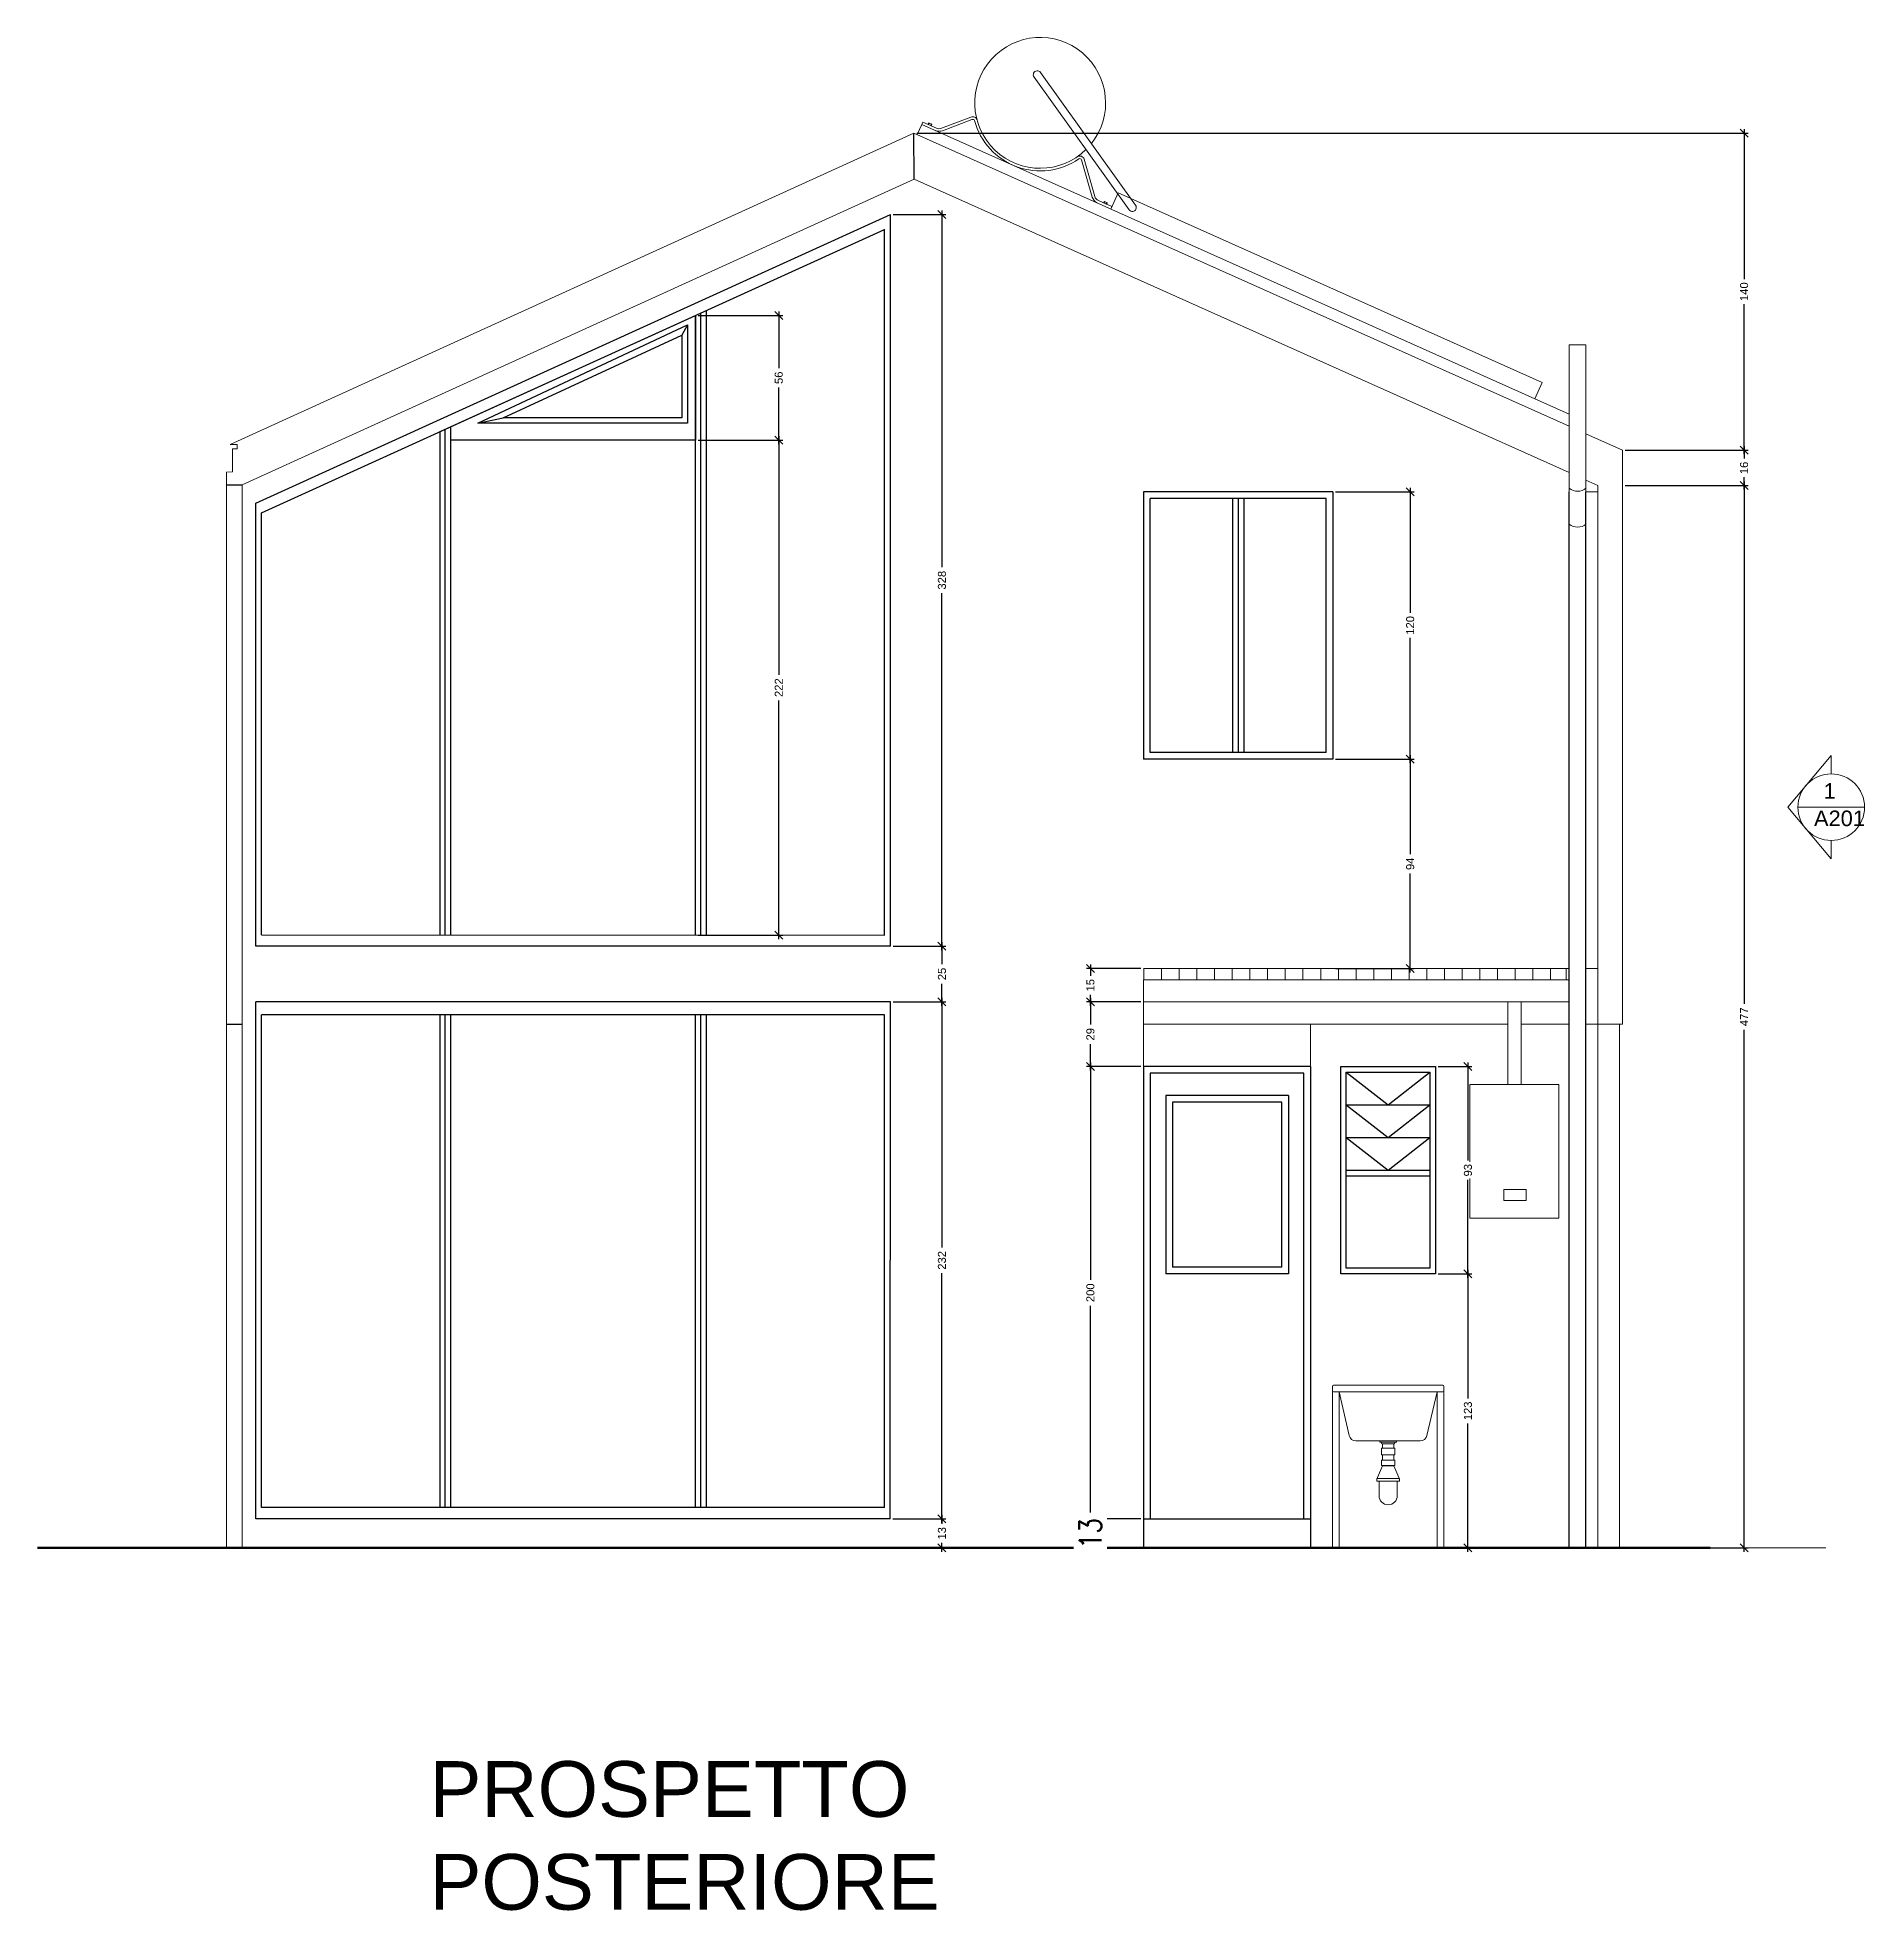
# Model space of a CAD drawing. Header units: centimetres. Extents: x -1332 to 7887, y -608 to 4152.
# Drawn here: x 5785 to 6605, y 1670 to 2511 of the extents above; entities that cross this region are included whole.
import ezdxf

# ---------------------------------------------------------------- set-up
doc = ezdxf.new("R2010")
doc.units = ezdxf.units.CM
doc.header["$MEASUREMENT"] = 0
doc.linetypes.add('AUSGEZOGEN', pattern=[0])
doc.layers.get('DEFPOINTS').update_dxf_attribs({"color": 210})
doc.layers.add('ARREDI', color=252, linetype='Continuous', lineweight=18)
doc.layers.add('NUMERAZIONE', color=30, linetype='Continuous', lineweight=5)
doc.layers.add('INFISSI', color=130, linetype='Continuous')
doc.layers.add('STRUTTURA', color=7, linetype='Continuous')
doc.styles.add('ARIAL', font='Arial.ttf')
doc.styles.add('E-ROMANS', font='romans.shx', dxfattribs={"width": 0.8})
doc.styles.get("Standard").update_dxf_attribs({"font": 'Arial.ttf'})
doc.dimstyles.new('Copia di 1', dxfattribs={"dimscale": 0.001, "dimtxt": 10000, "dimasz": 4000, "dimexe": 100, "dimexo": 10000, "dimgap": 0.1, "dimtad": 0, "dimtoh": 1, "dimdec": 0, "dimzin": 0, "dimdsep": 46, "dimtxsty": 'E-ROMANS', "dimblk": 'OBLIQUE', "dimcen": 1.2, "dimclrd": 256, "dimclre": 256, "dimclrt": 256, "dimadec": 0, "dimazin": 0, "dimtfac": 1, "dimtdec": 0, "dimtmove": 1, "dimatfit": 3, "dimldrblk": 'OPEN90', "dimfxl": 1, "dimtfill": 1, "dimtolj": 1, "dimtzin": 0, "dimlwd": 0, "dimarcsym": 0})
doc.dimstyles.new('TICK_36', dxfattribs={"dimtxt": 3.6, "dimasz": 3.6, "dimexe": 1.8, "dimexo": 1.2, "dimgap": 1.8, "dimtad": 0, "dimdec": 0, "dimzin": 0, "dimdsep": 46, "dimtxsty": 'ARIAL', "dimblk": 'OBLIQUE', "dimcen": 1.8, "dimdle": 1.8, "dimclrd": 256, "dimclrt": 256, "dimadec": 0, "dimazin": 0, "dimtfac": 1, "dimtdec": 0, "dimtmove": 1, "dimatfit": 3, "dimldrblk": 'OPEN90', "dimfxl": 1, "dimtfill": 1, "dimtolj": 1, "dimtzin": 0, "dimarcsym": 0})

msp = doc.modelspace()

# ---------------------------------------------------------------- texts
at = {"layer": 'NUMERAZIONE', "lineweight": 0, "char_height": 7}
for s, insert, attachment_point in [(' 1', (6584.2, 2176.42), 1), ('\\pt7,14;A201\\P', (6605.44, 2164.11), 3)]:
    msp.add_mtext_dynamic_manual_height_columns(s, width=18.8196, gutter_width=12.5, heights=[0], dxfattribs=dict(at, insert=insert, attachment_point=attachment_point))
at = {"layer": 'STRUTTURA', "ltscale": 0.1, "insert": (5961.29, 1737.51), "char_height": 25, "attachment_point": 1}
msp.add_mtext_dynamic_manual_height_columns('PROSPETTO POSTERIORE', width=23.9932, gutter_width=12.5, heights=[0], dxfattribs=at)

# ---------------------------------------------------------------- blocks, each defined once
blk = doc.blocks.new('_Oblique')
at = {"color": 0, "linetype": 'ByBlock', "lineweight": -2}
blk.add_line((-0.5, -0.5), (0.5, 0.5), dxfattribs=at)
blk = doc.blocks.new('*D400')
at = {"layer": 'ARREDI', "color": 0, "lineweight": -2, "transparency": 16777216}
for p, q in [((6169.24, 1846.29), (6193.07, 1846.29)), ((6169.24, 1833.21), (6193.07, 1833.21))]:
    blk.add_line(p, q, dxfattribs=at)
at = {"layer": 'ARREDI', "lineweight": -2, "transparency": 16777216}
for p, q in [((6191.27, 1848.09), (6191.27, 1843.96)), ((6191.27, 1831.41), (6191.27, 1835.54))]:
    blk.add_line(p, q, dxfattribs=at)
at = {"layer": 'DEFPOINTS', "color": 0, "transparency": 16777216}
for p in [(6168.04, 1846.29), (6168.04, 1833.21)]:
    blk.add_point(p, dxfattribs=at)
at = {"layer": 'ARREDI', "lineweight": -2, "transparency": 16777216, "xscale": 3.6, "yscale": 3.6, "zscale": 3.6}
for p, rotation in [((6191.27, 1846.29), 90), ((6191.27, 1833.21), 270)]:
    blk.add_blockref('_Oblique', p, dxfattribs=dict(at, rotation=rotation))
at = {"layer": 'ARREDI', "transparency": 16777216, "insert": (6191.27, 1839.75), "char_height": 3.6, "attachment_point": 5, "rotation": 90, "style": 'ARIAL', "bg_fill": 3, "box_fill_scale": 1.25, "bg_fill_color": 256, "bg_fill_true_color": 13158600, "bg_fill_transparency": 0}
blk.add_mtext('\\A1;13', dxfattribs=at)
at = {"layer": 'DEFPOINTS', "color": 0, "transparency": 16777216}
blk.add_point((6191.27, 1833.21), dxfattribs=at)
blk = doc.blocks.new('_Open90')
at = {"color": 0, "linetype": 'ByBlock', "lineweight": -2}
for p, q in [((0, 0), (-1, 0)), ((-0.5, 0.5), (0, 0)), ((0, 0), (-0.5, -0.5))]:
    blk.add_line(p, q, dxfattribs=at)
blk = doc.blocks.new('*D401')
at = {"layer": 'ARREDI', "color": 0, "lineweight": -2, "transparency": 16777216}
for p, q in [((6169.31, 2078.31), (6193.07, 2078.31)), ((6169.24, 1846.21), (6193.07, 1846.21))]:
    blk.add_line(p, q, dxfattribs=at)
at = {"layer": 'ARREDI', "lineweight": -2, "transparency": 16777216}
for p, q in [((6191.27, 2080.11), (6191.27, 1968.05)), ((6191.27, 1844.41), (6191.27, 1956.47))]:
    blk.add_line(p, q, dxfattribs=at)
at = {"layer": 'DEFPOINTS', "color": 0, "transparency": 16777216}
for p in [(6168.11, 2078.31), (6191.27, 2078.31), (6168.04, 1846.21)]:
    blk.add_point(p, dxfattribs=at)
at = {"layer": 'ARREDI', "lineweight": -2, "transparency": 16777216, "xscale": 3.6, "yscale": 3.6, "zscale": 3.6}
for p, rotation in [((6191.27, 2078.31), 90), ((6191.27, 1846.21), 270)]:
    blk.add_blockref('_Oblique', p, dxfattribs=dict(at, rotation=rotation))
at = {"layer": 'ARREDI', "transparency": 16777216, "insert": (6191.27, 1962.26), "char_height": 3.6, "attachment_point": 5, "rotation": 90, "style": 'ARIAL', "bg_fill": 3, "box_fill_scale": 1.25, "bg_fill_color": 256, "bg_fill_true_color": 13158600, "bg_fill_transparency": 0}
blk.add_mtext('\\A1;232', dxfattribs=at)
blk = doc.blocks.new('*D402')
at = {"layer": 'ARREDI', "color": 0, "lineweight": -2, "transparency": 16777216}
for p, q in [((6169.32, 2103.29), (6193.07, 2103.29)), ((6169.31, 2078.29), (6193.07, 2078.29))]:
    blk.add_line(p, q, dxfattribs=at)
at = {"layer": 'ARREDI', "lineweight": -2, "transparency": 16777216}
for p, q in [((6191.27, 2105.09), (6191.27, 2095.21)), ((6191.27, 2076.49), (6191.27, 2086.37))]:
    blk.add_line(p, q, dxfattribs=at)
at = {"layer": 'DEFPOINTS', "color": 0, "transparency": 16777216}
for p in [(6168.12, 2103.29), (6191.27, 2103.29), (6168.11, 2078.29)]:
    blk.add_point(p, dxfattribs=at)
at = {"layer": 'ARREDI', "lineweight": -2, "transparency": 16777216, "xscale": 3.6, "yscale": 3.6, "zscale": 3.6}
for p, rotation in [((6191.27, 2103.29), 90), ((6191.27, 2078.29), 270)]:
    blk.add_blockref('_Oblique', p, dxfattribs=dict(at, rotation=rotation))
at = {"layer": 'ARREDI', "transparency": 16777216, "insert": (6191.27, 2090.79), "char_height": 3.6, "attachment_point": 5, "rotation": 90, "style": 'ARIAL', "bg_fill": 3, "box_fill_scale": 1.25, "bg_fill_color": 256, "bg_fill_true_color": 13158600, "bg_fill_transparency": 0}
blk.add_mtext('\\A1;25', dxfattribs=at)
blk = doc.blocks.new('*D403')
at = {"layer": 'ARREDI', "color": 0, "lineweight": -2, "transparency": 16777216}
for p, q in [((6169.41, 2431.66), (6193.07, 2431.66)), ((6169.32, 2103.29), (6193.07, 2103.29))]:
    blk.add_line(p, q, dxfattribs=at)
at = {"layer": 'ARREDI', "lineweight": -2, "transparency": 16777216}
for p, q in [((6191.27, 2433.46), (6191.27, 2273.26)), ((6191.27, 2101.49), (6191.27, 2261.7))]:
    blk.add_line(p, q, dxfattribs=at)
at = {"layer": 'DEFPOINTS', "color": 0, "transparency": 16777216}
for p in [(6168.21, 2431.66), (6191.27, 2431.66), (6168.12, 2103.29)]:
    blk.add_point(p, dxfattribs=at)
at = {"layer": 'ARREDI', "lineweight": -2, "transparency": 16777216, "xscale": 3.6, "yscale": 3.6, "zscale": 3.6}
for p, rotation in [((6191.27, 2431.66), 90), ((6191.27, 2103.29), 270)]:
    blk.add_blockref('_Oblique', p, dxfattribs=dict(at, rotation=rotation))
at = {"layer": 'ARREDI', "transparency": 16777216, "insert": (6191.27, 2267.48), "char_height": 3.6, "attachment_point": 5, "rotation": 90, "style": 'ARIAL', "bg_fill": 3, "box_fill_scale": 1.25, "bg_fill_color": 256, "bg_fill_true_color": 13158600, "bg_fill_transparency": 0}
blk.add_mtext('\\A1;328', dxfattribs=at)
blk = doc.blocks.new('*D404')
at = {"layer": 'ARREDI', "color": 0, "lineweight": -2, "transparency": 16777216}
for p, q in [((6081.88, 2330.31), (6119.83, 2330.31)), ((6081.82, 2108.23), (6119.83, 2108.23))]:
    blk.add_line(p, q, dxfattribs=at)
at = {"layer": 'ARREDI', "lineweight": -2, "transparency": 16777216}
for p, q in [((6118.03, 2332.11), (6118.03, 2225.06)), ((6118.03, 2106.43), (6118.03, 2213.48))]:
    blk.add_line(p, q, dxfattribs=at)
at = {"layer": 'DEFPOINTS', "color": 0, "transparency": 16777216}
for p in [(6080.68, 2330.31), (6080.62, 2108.23), (6118.03, 2108.23)]:
    blk.add_point(p, dxfattribs=at)
at = {"layer": 'ARREDI', "lineweight": -2, "transparency": 16777216, "xscale": 3.6, "yscale": 3.6, "zscale": 3.6}
for p, rotation in [((6118.03, 2330.31), 90), ((6118.03, 2108.23), 270)]:
    blk.add_blockref('_Oblique', p, dxfattribs=dict(at, rotation=rotation))
at = {"layer": 'ARREDI', "transparency": 16777216, "insert": (6118.03, 2219.27), "char_height": 3.6, "attachment_point": 5, "rotation": 90, "style": 'ARIAL', "bg_fill": 3, "box_fill_scale": 1.25, "bg_fill_color": 256, "bg_fill_true_color": 13158600, "bg_fill_transparency": 0}
blk.add_mtext('\\A1;222', dxfattribs=at)
blk = doc.blocks.new('*D405')
at = {"layer": 'ARREDI', "lineweight": -2, "transparency": 16777216}
for p, q in [((6118.03, 2388.13), (6118.03, 2362.7)), ((6118.03, 2328.51), (6118.03, 2353.95))]:
    blk.add_line(p, q, dxfattribs=at)
at = {"layer": 'ARREDI', "color": 0, "lineweight": -2, "transparency": 16777216}
for p, q in [((6081.88, 2386.33), (6119.83, 2386.33)), ((6081.88, 2330.31), (6119.83, 2330.31))]:
    blk.add_line(p, q, dxfattribs=at)
at = {"layer": 'DEFPOINTS', "color": 0, "transparency": 16777216}
for p in [(6080.68, 2386.33), (6118.03, 2386.33), (6080.68, 2330.31)]:
    blk.add_point(p, dxfattribs=at)
at = {"layer": 'ARREDI', "lineweight": -2, "transparency": 16777216, "xscale": 3.6, "yscale": 3.6, "zscale": 3.6}
for p, rotation in [((6118.03, 2386.33), 90), ((6118.03, 2330.31), 270)]:
    blk.add_blockref('_Oblique', p, dxfattribs=dict(at, rotation=rotation))
at = {"layer": 'ARREDI', "transparency": 16777216, "insert": (6118.03, 2358.32), "char_height": 3.6, "attachment_point": 5, "rotation": 90, "style": 'ARIAL', "bg_fill": 3, "box_fill_scale": 1.25, "bg_fill_color": 256, "bg_fill_true_color": 13158600, "bg_fill_transparency": 0}
blk.add_mtext('\\A1;56', dxfattribs=at)
blk = doc.blocks.new('*D406')
at = {"layer": 'ARREDI', "color": 0, "lineweight": -2, "transparency": 16777216}
for p, q in [((6413.92, 1956.21), (6429.11, 1956.21)), ((6414.67, 1833.21), (6429.11, 1833.21))]:
    blk.add_line(p, q, dxfattribs=at)
at = {"layer": 'ARREDI', "lineweight": -2, "transparency": 16777216}
for p, q in [((6427.31, 1958.01), (6427.31, 1900.31)), ((6427.31, 1831.41), (6427.31, 1889.1))]:
    blk.add_line(p, q, dxfattribs=at)
at = {"layer": 'DEFPOINTS', "color": 0, "transparency": 16777216}
for p in [(6412.72, 1956.21), (6413.47, 1833.21), (6427.31, 1833.21)]:
    blk.add_point(p, dxfattribs=at)
at = {"layer": 'ARREDI', "lineweight": -2, "transparency": 16777216, "xscale": 3.6, "yscale": 3.6, "zscale": 3.6}
for p, rotation in [((6427.31, 1956.21), 90), ((6427.31, 1833.21), 270)]:
    blk.add_blockref('_Oblique', p, dxfattribs=dict(at, rotation=rotation))
at = {"layer": 'ARREDI', "transparency": 16777216, "insert": (6427.31, 1894.71), "char_height": 3.6, "attachment_point": 5, "rotation": 90, "style": 'ARIAL', "bg_fill": 3, "box_fill_scale": 1.25, "bg_fill_color": 256, "bg_fill_true_color": 13158600, "bg_fill_transparency": 0}
blk.add_mtext('\\A1;123', dxfattribs=at)
blk = doc.blocks.new('*D407')
at = {"layer": 'ARREDI', "lineweight": -2, "transparency": 16777216}
for p, q in [((6427.31, 2051.01), (6427.31, 2007.09)), ((6427.31, 1954.41), (6427.31, 1998.33))]:
    blk.add_line(p, q, dxfattribs=at)
at = {"layer": 'ARREDI', "color": 0, "lineweight": -2, "transparency": 16777216}
for p, q in [((6413.92, 2049.21), (6429.11, 2049.21)), ((6413.92, 1956.21), (6429.11, 1956.21))]:
    blk.add_line(p, q, dxfattribs=at)
at = {"layer": 'DEFPOINTS', "color": 0, "transparency": 16777216}
for p in [(6412.72, 2049.21), (6427.31, 2049.21), (6412.72, 1956.21)]:
    blk.add_point(p, dxfattribs=at)
at = {"layer": 'ARREDI', "lineweight": -2, "transparency": 16777216, "xscale": 3.6, "yscale": 3.6, "zscale": 3.6}
for p, rotation in [((6427.31, 2049.21), 90), ((6427.31, 1956.21), 270)]:
    blk.add_blockref('_Oblique', p, dxfattribs=dict(at, rotation=rotation))
at = {"layer": 'ARREDI', "transparency": 16777216, "insert": (6427.31, 2002.71), "char_height": 3.6, "attachment_point": 5, "rotation": 90, "style": 'ARIAL', "bg_fill": 3, "box_fill_scale": 1.25, "bg_fill_color": 256, "bg_fill_true_color": 13158600, "bg_fill_transparency": 0}
blk.add_mtext('\\A1;93', dxfattribs=at)
blk = doc.blocks.new('*D408')
at = {"layer": 'ARREDI', "lineweight": -2, "transparency": 16777216}
for p, q in [((6257.89, 2051.01), (6257.89, 1953.51)), ((6257.89, 1844.41), (6257.89, 1941.91))]:
    blk.add_line(p, q, dxfattribs=at)
at = {"layer": 'ARREDI', "color": 0, "lineweight": -2, "transparency": 16777216}
for p, q in [((6280.52, 2049.21), (6256.09, 2049.21)), ((6280.52, 1846.21), (6256.09, 1846.21))]:
    blk.add_line(p, q, dxfattribs=at)
at = {"layer": 'DEFPOINTS', "color": 0, "transparency": 16777216}
for p in [(6281.72, 2049.21), (6257.89, 1846.21), (6281.72, 1846.21)]:
    blk.add_point(p, dxfattribs=at)
at = {"layer": 'ARREDI', "lineweight": -2, "transparency": 16777216, "xscale": 3.6, "yscale": 3.6, "zscale": 3.6}
for p, rotation in [((6257.89, 2049.21), 90), ((6257.89, 1846.21), 270)]:
    blk.add_blockref('_Oblique', p, dxfattribs=dict(at, rotation=rotation))
at = {"layer": 'ARREDI', "transparency": 16777216, "insert": (6257.89, 1947.71), "char_height": 3.6, "attachment_point": 5, "rotation": 90, "style": 'ARIAL', "bg_fill": 3, "box_fill_scale": 1.25, "bg_fill_color": 256, "bg_fill_true_color": 13158600, "bg_fill_transparency": 0}
blk.add_mtext('\\A1;200', dxfattribs=at)
blk = doc.blocks.new('*D409')
at = {"layer": 'ARREDI', "lineweight": -2, "transparency": 16777216}
for p, q in [((6271.72, 1846.21), (6257.79, 1846.21)), ((6357.99, 1833.21), (6257.79, 1833.21))]:
    blk.add_line(p, q, dxfattribs=at)
at = {"layer": 'ARREDI', "lineweight": 0, "transparency": 16777216}
for p, q in [((6257.89, 1846.21), (6257.89, 1845.61)), ((6257.89, 1833.21), (6257.89, 1833.8))]:
    blk.add_line(p, q, dxfattribs=at)
at = {"layer": 'DEFPOINTS', "color": 0, "transparency": 16777216}
for p in [(6281.72, 1846.21), (6367.99, 1833.21)]:
    blk.add_point(p, dxfattribs=at)
at = {"layer": 'ARREDI', "lineweight": 0, "transparency": 16777216, "xscale": 4, "yscale": 4, "zscale": 4}
for p, rotation in [((6257.89, 1846.21), 90), ((6257.89, 1833.21), 270)]:
    blk.add_blockref('_Oblique', p, dxfattribs=dict(at, rotation=rotation))
at = {"layer": 'ARREDI', "transparency": 16777216, "insert": (6257.89, 1839.71), "char_height": 10, "attachment_point": 5, "rotation": 90, "style": 'E-ROMANS', "bg_fill": 3, "box_fill_scale": 1.25, "bg_fill_color": 256, "bg_fill_true_color": 13158600, "bg_fill_transparency": 0}
blk.add_mtext('\\A1;13', dxfattribs=at)
at = {"layer": 'DEFPOINTS', "color": 0, "transparency": 16777216}
blk.add_point((6257.89, 1833.21), dxfattribs=at)
blk = doc.blocks.new('*D410')
at = {"layer": 'ARREDI', "lineweight": -2, "transparency": 16777216}
for p, q in [((6551.23, 2311.72), (6551.23, 2077.41)), ((6551.23, 1831.41), (6551.23, 2065.72))]:
    blk.add_line(p, q, dxfattribs=at)
at = {"layer": 'ARREDI', "color": 0, "lineweight": -2, "transparency": 16777216}
for p, q in [((6497.8, 2309.92), (6553.03, 2309.92)), ((6486.74, 1833.21), (6553.03, 1833.21))]:
    blk.add_line(p, q, dxfattribs=at)
at = {"layer": 'DEFPOINTS', "color": 0, "transparency": 16777216}
for p in [(6496.6, 2309.92), (6485.54, 1833.21), (6551.23, 1833.21)]:
    blk.add_point(p, dxfattribs=at)
at = {"layer": 'ARREDI', "lineweight": -2, "transparency": 16777216, "xscale": 3.6, "yscale": 3.6, "zscale": 3.6}
for p, rotation in [((6551.23, 2309.92), 90), ((6551.23, 1833.21), 270)]:
    blk.add_blockref('_Oblique', p, dxfattribs=dict(at, rotation=rotation))
at = {"layer": 'ARREDI', "transparency": 16777216, "insert": (6551.23, 2071.56), "char_height": 3.6, "attachment_point": 5, "rotation": 90, "style": 'ARIAL', "bg_fill": 3, "box_fill_scale": 1.25, "bg_fill_color": 256, "bg_fill_true_color": 13158600, "bg_fill_transparency": 0}
blk.add_mtext('\\A1;477', dxfattribs=at)
blk = doc.blocks.new('*D395')
at = {"layer": 'ARREDI', "color": 0, "lineweight": -2, "transparency": 16777216}
for p, q in [((6497.79, 2325.82), (6553.03, 2325.82)), ((6497.8, 2309.92), (6553.03, 2309.92))]:
    blk.add_line(p, q, dxfattribs=at)
at = {"layer": 'ARREDI', "lineweight": -2, "transparency": 16777216}
for p, q in [((6551.23, 2327.62), (6551.23, 2322.08)), ((6551.23, 2308.12), (6551.23, 2313.66))]:
    blk.add_line(p, q, dxfattribs=at)
at = {"layer": 'DEFPOINTS', "color": 0, "transparency": 16777216}
for p in [(6496.59, 2325.82), (6551.23, 2325.82), (6496.6, 2309.92)]:
    blk.add_point(p, dxfattribs=at)
at = {"layer": 'ARREDI', "lineweight": -2, "transparency": 16777216, "xscale": 3.6, "yscale": 3.6, "zscale": 3.6}
for p, rotation in [((6551.23, 2325.82), 90), ((6551.23, 2309.92), 270)]:
    blk.add_blockref('_Oblique', p, dxfattribs=dict(at, rotation=rotation))
at = {"layer": 'ARREDI', "transparency": 16777216, "insert": (6551.23, 2317.87), "char_height": 3.6, "attachment_point": 5, "rotation": 90, "style": 'ARIAL', "bg_fill": 3, "box_fill_scale": 1.25, "bg_fill_color": 256, "bg_fill_true_color": 13158600, "bg_fill_transparency": 0}
blk.add_mtext('\\A1;16', dxfattribs=at)
blk = doc.blocks.new('*D411')
at = {"layer": 'ARREDI', "color": 0, "lineweight": -2, "transparency": 16777216}
for p, q in [((6179.92, 2468.12), (6553.03, 2468.12)), ((6497.79, 2325.82), (6553.03, 2325.82))]:
    blk.add_line(p, q, dxfattribs=at)
at = {"layer": 'ARREDI', "lineweight": -2, "transparency": 16777216}
for p, q in [((6551.23, 2469.92), (6551.23, 2402.57)), ((6551.23, 2324.02), (6551.23, 2391.36))]:
    blk.add_line(p, q, dxfattribs=at)
at = {"layer": 'DEFPOINTS', "color": 0, "transparency": 16777216}
for p in [(6178.72, 2468.12), (6551.23, 2468.12), (6496.59, 2325.82)]:
    blk.add_point(p, dxfattribs=at)
at = {"layer": 'ARREDI', "lineweight": -2, "transparency": 16777216, "xscale": 3.6, "yscale": 3.6, "zscale": 3.6}
for p, rotation in [((6551.23, 2468.12), 90), ((6551.23, 2325.82), 270)]:
    blk.add_blockref('_Oblique', p, dxfattribs=dict(at, rotation=rotation))
at = {"layer": 'ARREDI', "transparency": 16777216, "insert": (6551.23, 2396.97), "char_height": 3.6, "attachment_point": 5, "rotation": 90, "style": 'ARIAL', "bg_fill": 3, "box_fill_scale": 1.25, "bg_fill_color": 256, "bg_fill_true_color": 13158600, "bg_fill_transparency": 0}
blk.add_mtext('\\A1;140', dxfattribs=at)
blk = doc.blocks.new('*D412')
at = {"layer": 'ARREDI', "color": 0, "lineweight": -2, "transparency": 16777216}
for p, q in [((6280.52, 2078.21), (6256.09, 2078.21)), ((6280.52, 2049.21), (6256.09, 2049.21))]:
    blk.add_line(p, q, dxfattribs=at)
at = {"layer": 'ARREDI', "lineweight": -2, "transparency": 16777216}
for p, q in [((6257.89, 2080.01), (6257.89, 2068.12)), ((6257.89, 2047.41), (6257.89, 2059.29))]:
    blk.add_line(p, q, dxfattribs=at)
at = {"layer": 'DEFPOINTS', "color": 0, "transparency": 16777216}
for p in [(6281.72, 2078.21), (6257.89, 2049.21), (6281.72, 2049.21)]:
    blk.add_point(p, dxfattribs=at)
at = {"layer": 'ARREDI', "lineweight": -2, "transparency": 16777216, "xscale": 3.6, "yscale": 3.6, "zscale": 3.6}
for p, rotation in [((6257.89, 2078.21), 90), ((6257.89, 2049.21), 270)]:
    blk.add_blockref('_Oblique', p, dxfattribs=dict(at, rotation=rotation))
at = {"layer": 'ARREDI', "transparency": 16777216, "insert": (6257.89, 2063.71), "char_height": 3.6, "attachment_point": 5, "rotation": 90, "style": 'ARIAL', "bg_fill": 3, "box_fill_scale": 1.25, "bg_fill_color": 256, "bg_fill_true_color": 13158600, "bg_fill_transparency": 0}
blk.add_mtext('\\A1;29', dxfattribs=at)
blk = doc.blocks.new('*D413')
at = {"layer": 'ARREDI', "color": 0, "lineweight": -2, "transparency": 16777216}
for p, q in [((6280.52, 2093.21), (6256.09, 2093.21)), ((6280.52, 2078.21), (6256.09, 2078.21))]:
    blk.add_line(p, q, dxfattribs=at)
at = {"layer": 'ARREDI', "lineweight": -2, "transparency": 16777216}
for p, q in [((6257.89, 2095.01), (6257.89, 2089.93)), ((6257.89, 2076.41), (6257.89, 2081.48))]:
    blk.add_line(p, q, dxfattribs=at)
at = {"layer": 'DEFPOINTS', "color": 0, "transparency": 16777216}
for p in [(6281.72, 2093.21), (6281.72, 2078.21)]:
    blk.add_point(p, dxfattribs=at)
at = {"layer": 'ARREDI', "lineweight": -2, "transparency": 16777216, "xscale": 3.6, "yscale": 3.6, "zscale": 3.6}
for p, rotation in [((6257.89, 2093.21), 90), ((6257.89, 2078.21), 270)]:
    blk.add_blockref('_Oblique', p, dxfattribs=dict(at, rotation=rotation))
at = {"layer": 'ARREDI', "transparency": 16777216, "insert": (6257.89, 2085.71), "char_height": 3.6, "attachment_point": 5, "rotation": 90, "style": 'ARIAL', "bg_fill": 3, "box_fill_scale": 1.25, "bg_fill_color": 256, "bg_fill_true_color": 13158600, "bg_fill_transparency": 0}
blk.add_mtext('\\A1;15', dxfattribs=at)
at = {"layer": 'DEFPOINTS', "color": 0, "transparency": 16777216}
blk.add_point((6257.89, 2078.21), dxfattribs=at)
blk = doc.blocks.new('*D414')
at = {"layer": 'ARREDI', "color": 0, "lineweight": -2, "transparency": 16777216}
for p, q in [((6367.92, 2307.21), (6403.19, 2307.21)), ((6367.92, 2187.21), (6403.19, 2187.21))]:
    blk.add_line(p, q, dxfattribs=at)
at = {"layer": 'ARREDI', "lineweight": -2, "transparency": 16777216}
for p, q in [((6401.39, 2309.01), (6401.39, 2252.81)), ((6401.39, 2185.41), (6401.39, 2241.61))]:
    blk.add_line(p, q, dxfattribs=at)
at = {"layer": 'DEFPOINTS', "color": 0, "transparency": 16777216}
for p in [(6366.72, 2307.21), (6366.72, 2187.21), (6401.39, 2187.21)]:
    blk.add_point(p, dxfattribs=at)
at = {"layer": 'ARREDI', "lineweight": -2, "transparency": 16777216, "xscale": 3.6, "yscale": 3.6, "zscale": 3.6}
for p, rotation in [((6401.39, 2307.21), 90), ((6401.39, 2187.21), 270)]:
    blk.add_blockref('_Oblique', p, dxfattribs=dict(at, rotation=rotation))
at = {"layer": 'ARREDI', "transparency": 16777216, "insert": (6401.39, 2247.21), "char_height": 3.6, "attachment_point": 5, "rotation": 90, "style": 'ARIAL', "bg_fill": 3, "box_fill_scale": 1.25, "bg_fill_color": 256, "bg_fill_true_color": 13158600, "bg_fill_transparency": 0}
blk.add_mtext('\\A1;120', dxfattribs=at)
blk = doc.blocks.new('*D415')
at = {"layer": 'ARREDI', "color": 0, "lineweight": -2, "transparency": 16777216}
for p, q in [((6367.92, 2187.21), (6403.19, 2187.21)), ((6367.92, 2093.21), (6403.19, 2093.21))]:
    blk.add_line(p, q, dxfattribs=at)
at = {"layer": 'ARREDI', "lineweight": -2, "transparency": 16777216}
for p, q in [((6401.39, 2189.01), (6401.39, 2144.58)), ((6401.39, 2091.41), (6401.39, 2135.84))]:
    blk.add_line(p, q, dxfattribs=at)
at = {"layer": 'DEFPOINTS', "color": 0, "transparency": 16777216}
for p in [(6366.72, 2187.21), (6366.72, 2093.21), (6401.39, 2093.21)]:
    blk.add_point(p, dxfattribs=at)
at = {"layer": 'ARREDI', "lineweight": -2, "transparency": 16777216, "xscale": 3.6, "yscale": 3.6, "zscale": 3.6}
for p, rotation in [((6401.39, 2187.21), 90), ((6401.39, 2093.21), 270)]:
    blk.add_blockref('_Oblique', p, dxfattribs=dict(at, rotation=rotation))
at = {"layer": 'ARREDI', "transparency": 16777216, "insert": (6401.39, 2140.21), "char_height": 3.6, "attachment_point": 5, "rotation": 90, "style": 'ARIAL', "bg_fill": 3, "box_fill_scale": 1.25, "bg_fill_color": 256, "bg_fill_true_color": 13158600, "bg_fill_transparency": 0}
blk.add_mtext('\\A1;94', dxfattribs=at)

# ---------------------------------------------------------------- hatches: boundary and pattern name
at = {"layer": 'ARREDI'}
h = msp.add_hatch(dxfattribs=at)
h.set_pattern_fill('LINE', color=256, scale=2.5, angle=270, style=0)
h.set_pattern_definition([(90, (52239.9646, -650.225), (-7.9375, 2e-15), [])])
h.paths.add_polyline_path([(6471.36, 2093.21), (6281.72, 2093.21), (6281.72, 2088.21), (6471.36, 2088.21)])

# ---------------------------------------------------------------- linework, layer by layer
for p, q in [((6232.61, 2493.27), (6275.26, 2433.66)), ((6235.49, 2495.38), (6278.15, 2435.75)), ((6182.7, 2473.08), (6182.22, 2472.03)), ((6182.7, 2473.08), (6188.81, 2470.35)), ((6185.31, 2472.66), (6185.06, 2472.09)), ((6185.61, 2472.52), (6185.35, 2471.95)), ((6186.72, 2472.09), (6185.38, 2472.69)), ((6186.19, 2471.58), (6186.45, 2472.15)), ((6186.49, 2471.44), (6186.75, 2472.02)), ((6204.28, 2475.32), (6191.08, 2470.29)), ((6204.7, 2474.24), (6191.5, 2469.2)), ((6258.73, 2439.41), (6253.96, 2456.17)), ((6259.84, 2439.72), (6255.09, 2456.48)), ((6261.49, 2437.82), (6267.53, 2435.12)), ((6264.07, 2437.41), (6263.81, 2436.84)), ((6264.37, 2437.28), (6264.11, 2436.71)), ((6265.48, 2436.84), (6264.14, 2437.44)), ((6264.95, 2436.33), (6265.21, 2436.9)), ((6265.25, 2436.2), (6265.51, 2436.77)), ((6267.53, 2435.12), (6267.06, 2434.06)), ((5874.98, 2328.4), (5871.89, 2328.4)), ((5874.98, 2326.41), (5874.98, 2328.4)), ((5872.89, 2316.08), (5872.89, 2326.41)), ((5872.89, 2326.41), (5874.98, 2326.41)), ((5870.17, 2316.04), (5872.89, 2316.08)), ((5870.17, 2310.21), (5870.17, 2316.04)), ((5877.23, 2310.21), (5870.17, 2310.21)), ((6480.28, 2307.21), (6485.52, 2307.21)), ((6281.72, 2093.21), (6472.78, 2093.21)), ((6471.36, 2088.21), (6471.36, 2093.21)), ((6480.28, 2093.21), (6485.52, 2093.21)), ((6281.72, 2078.21), (6281.72, 2068.21)), ((6445.14, 2073.21), (6445.14, 2078.21)), ((6451.14, 2073.21), (6451.14, 2078.21)), ((6445.14, 2068.21), (6281.72, 2068.21)), ((6281.72, 2049.21), (6281.72, 2068.21)), ((6356.72, 2049.21), (6356.72, 2068.21)), ((6472.78, 2068.21), (6451.14, 2068.21)), ((6496.62, 2068.21), (6480.28, 2068.21)), ((6366.47, 1905.71), (6366.47, 1903.71)), ((6366.47, 1905.71), (6366.47, 1833.21)), ((6415.97, 1906.21), (6366.97, 1906.21)), ((6415.97, 1903.21), (6366.97, 1903.21)), ((6369.47, 1903.21), (6374.06, 1883.71)), ((6369.47, 1903.21), (6369.47, 1833.21)), ((6413.47, 1903.21), (6408.89, 1883.71)), ((6413.47, 1903.21), (6413.47, 1833.21)), ((6416.47, 1905.71), (6416.47, 1833.21)), ((6405.93, 1881.21), (6377.01, 1881.21)), ((6388.99, 1877.98), (6388.99, 1879.95)), ((6388.99, 1872.63), (6388.99, 1874.94)), ((6393.99, 1877.98), (6393.99, 1879.95)), ((6393.99, 1872.63), (6393.99, 1874.94)), ((6388.99, 1870.02), (6388.99, 1870.21)), ((6393.99, 1870.02), (6388.99, 1870.02)), ((6393.99, 1870.02), (6393.99, 1870.21)), ((6387.4, 1863.2), (6387.4, 1856.68)), ((6395.59, 1863.2), (6395.59, 1856.68)), ((6366.47, 1833.21), (6356.72, 1833.21)), ((6413.47, 1833.21), (6369.47, 1833.21)), ((6472.78, 1833.21), (6416.47, 1833.21)), ((6482.22, 1833.21), (6480.28, 1833.21))]:
    msp.add_line(p, q, dxfattribs=at)
for points in [[(6182.22, 2472.03), (6180.18, 2467.46)], [(6472.78, 2341.99), (6182.22, 2472.03)], [(6270.32, 2441.36), (6267.06, 2434.06)], [(6460.55, 2356.23), (6270.32, 2441.36)], [(6480.28, 2307.21), (6480.28, 2333.16), (6480.28, 2373.16), (6472.78, 2373.16), (6472.78, 2307.21)], [(6460.55, 2356.23), (6457.29, 2348.93)], [(6445.14, 2041.21), (6445.14, 2073.21)], [(6451.14, 2041.21), (6451.14, 2073.21)], [(6428.14, 2041.21), (6468.14, 2041.21), (6468.14, 1981.21), (6428.14, 1981.21), (6428.14, 2041.21)], [(6443.41, 1994.06), (6453.41, 1994.06), (6453.41, 1989.06), (6443.41, 1989.06), (6443.41, 1994.06)], [(6388.29, 1880.64), (6388.59, 1879.95), (6391.49, 1879.95)], [(6394.69, 1880.64), (6394.4, 1879.95), (6391.49, 1879.95)], [(6388.99, 1870.02), (6386.75, 1864.87), (6386.75, 1864.4), (6386.75, 1864.4)], [(6393.99, 1870.02), (6396.23, 1864.87), (6396.23, 1864.4), (6396.23, 1864.4)]]:
    msp.add_lwpolyline(points, dxfattribs=at)
for points in [[(5877.28, 2310.21), (5870.17, 2310.21), (5870.17, 1833.21), (5877.28, 1833.21)], [(6395.23, 1881.21), (6387.75, 1881.21), (6387.75, 1880.64), (6395.23, 1880.64)], [(6394.55, 1877.98), (6388.44, 1877.98), (6388.44, 1874.94), (6394.55, 1874.94)], [(6394.55, 1872.63), (6388.44, 1872.63), (6388.44, 1870.21), (6394.55, 1870.21)], [(6396.59, 1864.4), (6386.4, 1864.4), (6386.4, 1863.2), (6396.59, 1863.2)], [(5785.37, 1833.21), (6587.97, 1833.21), (6587.97, 1833.21), (5785.37, 1833.21)]]:
    msp.add_lwpolyline(points, close=True, dxfattribs=at)
for centre, radius, start, end in [((6235.35, 2481.69), 29.36, 321.56273, 314.43162), ((6234.04, 2494.33), 1.78, 35.28159, 216.49816), ((6185.11, 2472.06), 0.0537, 155.88988, 245.88988), ((6185.31, 2471.98), 0.0537, 245.88988, 335.88988), ((6185.36, 2472.64), 0.0537, 65.88988, 155.88988), ((6185.4, 2471.93), 0.0537, 155.88988, 245.88988), ((6185.56, 2472.55), 0.0537, 335.88988, 65.88988), ((6185.66, 2472.5), 0.0537, 65.88988, 155.88988), ((6186.14, 2471.6), 0.0537, 245.88988, 335.88988), ((6186.24, 2471.56), 0.0537, 155.88988, 245.88988), ((6186.4, 2472.17), 0.0537, 335.88988, 65.88988), ((6186.44, 2471.47), 0.0537, 245.88988, 335.88988), ((6186.5, 2472.13), 0.0537, 65.88988, 155.88988), ((6186.7, 2472.04), 0.0537, 335.88988, 65.88988), ((6205.03, 2473.38), 2.08, 19.80493, 110.88988), ((6205.03, 2473.37), 0.927, 22.56824, 110.86066), ((6235.35, 2481.69), 30.52, 195.11438, 304.64968), ((6190.02, 2473.07), 4.14, 245.88988, 290.88988), ((6190.02, 2473.07), 2.98, 245.88988, 290.88988), ((6253.13, 2455.76), 2.08, 20.00847, 120.11059), ((6253.13, 2455.76), 0.926, 26.37705, 117.69172), ((6262.71, 2440.54), 4.14, 195.88988, 245.88988), ((6262.71, 2440.54), 2.98, 195.88988, 245.88988), ((6263.86, 2436.82), 0.0537, 155.88988, 245.88988), ((6264.06, 2436.73), 0.0537, 245.88988, 335.88988), ((6264.12, 2437.39), 0.0537, 65.88988, 155.88988), ((6264.16, 2436.68), 0.0537, 155.88988, 245.88988), ((6264.32, 2437.3), 0.0537, 335.88988, 65.88988), ((6264.42, 2437.26), 0.0537, 65.88988, 155.88988), ((6264.9, 2436.35), 0.0537, 245.88988, 335.88988), ((6265, 2436.31), 0.0537, 155.88988, 245.88988), ((6265.16, 2436.92), 0.0537, 335.88988, 65.88988), ((6265.2, 2436.22), 0.0537, 245.88988, 335.88988), ((6265.26, 2436.88), 0.0537, 65.88988, 155.88988), ((6265.46, 2436.79), 0.0537, 335.88988, 65.88988), ((6276.71, 2434.7), 1.78, 214.92001, 35.88988), ((6476.53, 2313.27), 5.89, 230.43491, 309.56509), ((6476.53, 2297.17), 5.89, 230.43491, 309.56509), ((6366.97, 1905.71), 0.5, 90, 180), ((6366.97, 1903.71), 0.5, 180, 270), ((6415.97, 1905.71), 0.5, 0, 90), ((6415.97, 1903.71), 0.5, 270, 0), ((6377.01, 1884.21), 3, 189.46232, 270), ((6405.93, 1884.21), 3, 270, 350.53768), ((6391.49, 1856.68), 4.09, 180, 0)]:
    msp.add_arc(centre, radius, start, end, dxfattribs=at)
at = {"layer": 'INFISSI', "color": 4, "lineweight": -2}
for p, q in [((5883.35, 2302.04), (6168.21, 2431.66)), ((6168.12, 2103.29), (6168.21, 2431.66)), ((5885.85, 2297.68), (6165.54, 2424.94)), ((6165.54, 2108.21), (6165.54, 2424.95)), ((6083.11, 2108.23), (6083.11, 2387.44)), ((6085.54, 2108.23), (6085.54, 2388.55)), ((6080.68, 2108.23), (6080.68, 2386.34)), ((5966.05, 2108.27), (5966.05, 2334.17)), ((5968.35, 2108.27), (5968.35, 2335.22)), ((5970.91, 2108.27), (5970.91, 2336.38)), ((5883.35, 2103.29), (5883.35, 2302.04)), ((5885.85, 2108.29), (5885.85, 2297.68)), ((5883.35, 2103.29), (5883.35, 2108.29)), ((6168.12, 2103.29), (5883.35, 2103.29)), ((5885.85, 2108.29), (6165.54, 2108.21)), ((5883.35, 1846.29), (5883.35, 2078.29)), ((6168.11, 2078.29), (5883.35, 2078.29)), ((6168.04, 1846.29), (6168.11, 2078.29)), ((6165.54, 2072.37), (5885.85, 2072.37)), ((5885.85, 1851.29), (5885.85, 2072.37)), ((5966.05, 1851.29), (5966.05, 2072.37)), ((5968.35, 1851.29), (5968.35, 2072.37)), ((5970.91, 1851.29), (5970.91, 2072.37)), ((6080.68, 1851.29), (6080.68, 2072.37)), ((6083.11, 1851.29), (6083.11, 2072.37)), ((6085.54, 1851.29), (6085.54, 2072.37)), ((6165.54, 1851.29), (6165.54, 2072.37)), ((6085.54, 1851.29), (6080.68, 1851.29))]:
    msp.add_line(p, q, dxfattribs=at)
at = {"layer": 'INFISSI', "linetype": 'AUSGEZOGEN'}
for p, q in [((5966.05, 2334.17), (6080.68, 2386.33)), ((5982.96, 2337.94), (6077.03, 2382.07)), ((6077.03, 2382.07), (6077.03, 2337.97)), ((6080.68, 2386.33), (6080.68, 2330.31)), ((5994.38, 2340.41), (6074.59, 2377.44)), ((6074.59, 2377.44), (6074.59, 2340.41)), ((6077.03, 2337.97), (5982.96, 2337.94)), ((6074.59, 2340.41), (5994.38, 2340.41))]:
    msp.add_line(p, q, dxfattribs=at)
at = {"layer": 'INFISSI'}
for p, q in [((6077.03, 2382.07), (6074.59, 2377.44)), ((5982.96, 2337.94), (5994.38, 2340.41)), ((6080.68, 2330.31), (5970.91, 2330.31)), ((6356.72, 2049.21), (6356.72, 1833.21)), ((6346.72, 2036.21), (6291.72, 2036.21)), ((6291.72, 2036.21), (6291.72, 1956.21)), ((6346.72, 2036.21), (6346.72, 1956.21)), ((6343.72, 2033.21), (6294.72, 2033.21)), ((6294.72, 2033.21), (6294.72, 1959.21)), ((6343.72, 1959.21), (6343.72, 2033.21)), ((6343.72, 1959.21), (6294.72, 1959.21)), ((6346.72, 1956.21), (6291.72, 1956.21)), ((6281.72, 1948.21), (6281.72, 1833.21)), ((6281.72, 1846.21), (6356.72, 1846.21))]:
    msp.add_line(p, q, dxfattribs=at)
at = {"layer": 'INFISSI', "color": 4}
for p, q in [((6366.72, 2307.21), (6281.72, 2307.21)), ((6281.72, 2307.21), (6281.72, 2187.21)), ((6363.72, 2304.21), (6284.72, 2304.21)), ((6284.72, 2190.21), (6284.72, 2304.21)), ((6321.72, 2304.21), (6321.72, 2190.21)), ((6324.22, 2304.21), (6324.22, 2190.21)), ((6326.72, 2304.21), (6326.72, 2190.21)), ((6363.72, 2190.21), (6363.72, 2304.21)), ((6366.72, 2307.21), (6366.72, 2187.21)), ((6366.72, 2187.21), (6281.72, 2187.21)), ((6363.72, 2190.21), (6284.72, 2190.21)), ((6165.54, 1851.29), (5885.85, 1851.29)), ((6168.04, 1846.21), (5883.35, 1846.21))]:
    msp.add_line(p, q, dxfattribs=at)
at = {"layer": 'INFISSI'}
for points in [[(6356.72, 2049.21), (6356.72, 2049.21), (6281.72, 2049.21), (6281.72, 1846.21)], [(6353.72, 1846.21), (6353.72, 2046.21), (6284.72, 2046.21), (6284.72, 1846.21)]]:
    msp.add_lwpolyline(points, dxfattribs=at)
at = {"layer": 'INFISSI', "color": 4}
for points in [[(6370.22, 1956.21), (6370.22, 2049.21), (6412.72, 2049.21), (6412.72, 1956.21)], [(6372.72, 1958.71), (6372.72, 2046.71), (6410.22, 2046.71), (6410.22, 1958.71)]]:
    msp.add_lwpolyline(points, close=True, dxfattribs=at)
for points in [[(6372.72, 2046.71), (6391.47, 2032.04), (6410.22, 2046.71)], [(6372.72, 2032.04), (6410.22, 2032.04)], [(6372.72, 2032.04), (6391.47, 2017.37), (6410.22, 2032.04)], [(6372.72, 2017.37), (6410.22, 2017.37)], [(6372.72, 2017.37), (6391.47, 2002.71), (6410.22, 2017.37)], [(6372.72, 2002.71), (6410.22, 2002.71)], [(6372.72, 2000.21), (6410.22, 2000.21)]]:
    msp.add_lwpolyline(points, dxfattribs=at)
at = {"layer": 'NUMERAZIONE', "lineweight": 0}
for p, q in [((6570.93, 2165.63), (6590.33, 2188.87)), ((6590.33, 2188.87), (6590.33, 2180.58)), ((6570.93, 2165.63), (6590.33, 2142.39)), ((6575.37, 2165.63), (6605.28, 2165.63)), ((6590.33, 2142.39), (6590.33, 2150.67))]:
    msp.add_line(p, q, dxfattribs=at)
msp.add_circle((6590.33, 2165.63), 14.95, dxfattribs=at)
at = {"layer": 'STRUTTURA', "color": 0}
for p, q in [((6178.79, 2447.49), (6178.72, 2468.12)), ((5870.17, 2310.21), (5877.28, 2310.21)), ((5870.17, 2310.21), (5877.23, 2310.21)), ((5870.17, 2068.21), (5877.23, 2068.21)), ((5870.17, 1833.21), (5785.37, 1833.21)), ((6281.72, 1833.21), (6174.92, 1833.21))]:
    msp.add_line(p, q, dxfattribs=at)
at = {"layer": 'STRUTTURA', "color": 0, "lineweight": 100}
for p in [(5785.37, 1833.21), (6469.53, 1833.21)]:
    msp.add_line(p, (6535.93, 1833.21), dxfattribs=at)
at = {"layer": 'STRUTTURA', "color": 0, "lineweight": -2}
msp.add_line((6174.92, 1833.21), (5870.17, 1833.21), dxfattribs=at)
at = {"layer": 'STRUTTURA', "color": 0}
for points in [[(6472.78, 1833.21), (6472.78, 2307.21)], [(6480.28, 1833.21), (6480.28, 2307.21)]]:
    msp.add_lwpolyline(points, dxfattribs=at)

msp.set_redraw_order([(e.dxf.handle, doc.entitydb.next_handle()) for e in msp.query("TEXT MTEXT ATTDEF DIMENSION ARC_DIMENSION")])  # texts and dimensions are drawn at this point

# ---------------------------------------------------------------- next in the draw order: dimensions: what is measured, and where the dimension line sits
at = {"layer": 'ARREDI'}
for base, p1, p2, picture, middle in [((6118.03, 2108.23), (6080.68, 2330.31), (6080.62, 2108.23), '*D404', (6118.03, 2219.27)), ((6551.23, 1833.21), (6496.6, 2309.92), (6485.54, 1833.21), '*D410', (6551.23, 2071.56)), ((6401.39, 2187.21), (6366.72, 2307.21), (6366.72, 2187.21), '*D414', (6401.39, 2247.21)), ((6427.31, 1833.21), (6412.72, 1956.21), (6413.47, 1833.21), '*D406', (6427.31, 1894.71)), ((6191.27, 1833.21), (6168.04, 1846.29), (6168.04, 1833.21), '*D400', (6191.27, 1839.75))]:
    dim = msp.add_linear_dim(base=base, p1=p1, p2=p2, angle=90, dimstyle='TICK_36', dxfattribs=at)
    dim.commit()
    dim.dimension.update_dxf_attribs({"geometry": picture, "text_midpoint": middle})
dim = msp.add_linear_dim(base=(6257.89, 1846.21), p1=(6281.72, 2049.21), p2=(6281.72, 1846.21), angle=90, text='200', dimstyle='TICK_36', dxfattribs=at)
dim.commit()
dim.dimension.update_dxf_attribs({"geometry": '*D408', "text_midpoint": (6257.89, 1947.71)})

# ---------------------------------------------------------------- next in the draw order: linework, layer by layer
for p, q in [((6485.54, 2309.92), (6480.28, 2312.4)), ((6485.54, 1833.21), (6485.54, 2309.92)), ((6496.62, 2068.21), (6495.26, 2068.21)), ((6495.26, 2068.21), (6495.26, 1833.21)), ((6495.26, 1833.21), (6485.54, 1833.21))]:
    msp.add_line(p, q, dxfattribs=at)

# ---------------------------------------------------------------- next in the draw order: dimensions: what is measured, and where the dimension line sits
for base, p1, p2, dimstyle, picture, middle in [((6118.03, 2386.33), (6080.68, 2330.31), (6080.68, 2386.33), 'TICK_36', '*D405', (6118.03, 2358.32)), ((6551.23, 2325.82), (6496.6, 2309.92), (6496.59, 2325.82), 'TICK_36', '*D395', (6551.23, 2317.87)), ((6401.39, 2093.21), (6366.72, 2187.21), (6366.72, 2093.21), 'TICK_36', '*D415', (6401.39, 2140.21)), ((6191.27, 2078.31), (6168.04, 1846.21), (6168.11, 2078.31), 'TICK_36', '*D401', (6191.27, 1962.26)), ((6257.89, 2049.21), (6281.72, 2078.21), (6281.72, 2049.21), 'TICK_36', '*D412', (6257.89, 2063.71)), ((6427.31, 2049.21), (6412.72, 1956.21), (6412.72, 2049.21), 'TICK_36', '*D407', (6427.31, 2002.71)), ((6257.89, 1833.21), (6281.72, 1846.21), (6367.99, 1833.21), 'Copia di 1', '*D409', (6257.89, 1839.71))]:
    dim = msp.add_linear_dim(base=base, p1=p1, p2=p2, angle=90, dimstyle=dimstyle, dxfattribs=at)
    dim.commit()
    dim.dimension.update_dxf_attribs({"geometry": picture, "text_midpoint": middle})

# ---------------------------------------------------------------- next in the draw order: dimensions: what is measured, and where the dimension line sits
for base, p1, p2, picture, middle in [((6191.27, 2103.29), (6168.11, 2078.29), (6168.12, 2103.29), '*D402', (6191.27, 2090.79)), ((6257.89, 2078.21), (6281.72, 2093.21), (6281.72, 2078.21), '*D413', (6257.89, 2085.71))]:
    dim = msp.add_linear_dim(base=base, p1=p1, p2=p2, angle=90, dimstyle='TICK_36', dxfattribs=at)
    dim.commit()
    dim.dimension.update_dxf_attribs({"geometry": picture, "text_midpoint": middle})

# ---------------------------------------------------------------- next in the draw order: linework, layer by layer
msp.add_lwpolyline([(6281.72, 2078.21), (6472.78, 2078.21), (6472.78, 2088.17), (6281.72, 2088.17)], close=True, dxfattribs=at)

# ---------------------------------------------------------------- next in the draw order: dimensions: what is measured, and where the dimension line sits
dim = msp.add_linear_dim(base=(6191.27, 2431.66), p1=(6168.12, 2103.29), p2=(6168.21, 2431.66), angle=90, dimstyle='TICK_36', dxfattribs=at)
dim.commit()
dim.dimension.update_dxf_attribs({"geometry": '*D403', "text_midpoint": (6191.27, 2267.48)})

# ---------------------------------------------------------------- next in the draw order: dimensions: what is measured, and where the dimension line sits
dim = msp.add_linear_dim(base=(6551.23, 2468.12), p1=(6496.59, 2325.82), p2=(6178.72, 2468.12), angle=90, text='140', dimstyle='TICK_36', dxfattribs=at)
dim.commit()
dim.dimension.update_dxf_attribs({"geometry": '*D411', "text_midpoint": (6551.23, 2396.97)})

# ---------------------------------------------------------------- next in the draw order: linework, layer by layer
for p, q in [((5871.89, 2328.4), (6178.72, 2468.12)), ((6178.72, 2468.12), (6472.78, 2336.66)), ((6178.79, 2447.49), (5877.23, 2310.21)), ((6472.78, 2315.82), (6178.79, 2447.49)), ((6472.78, 2336.66), (6472.78, 2315.82)), ((6480.28, 2333.16), (6496.59, 2325.82)), ((6496.59, 2325.82), (6496.62, 2068.21))]:
    msp.add_line(p, q, dxfattribs=at)

doc.saveas('drawing.dxf')
